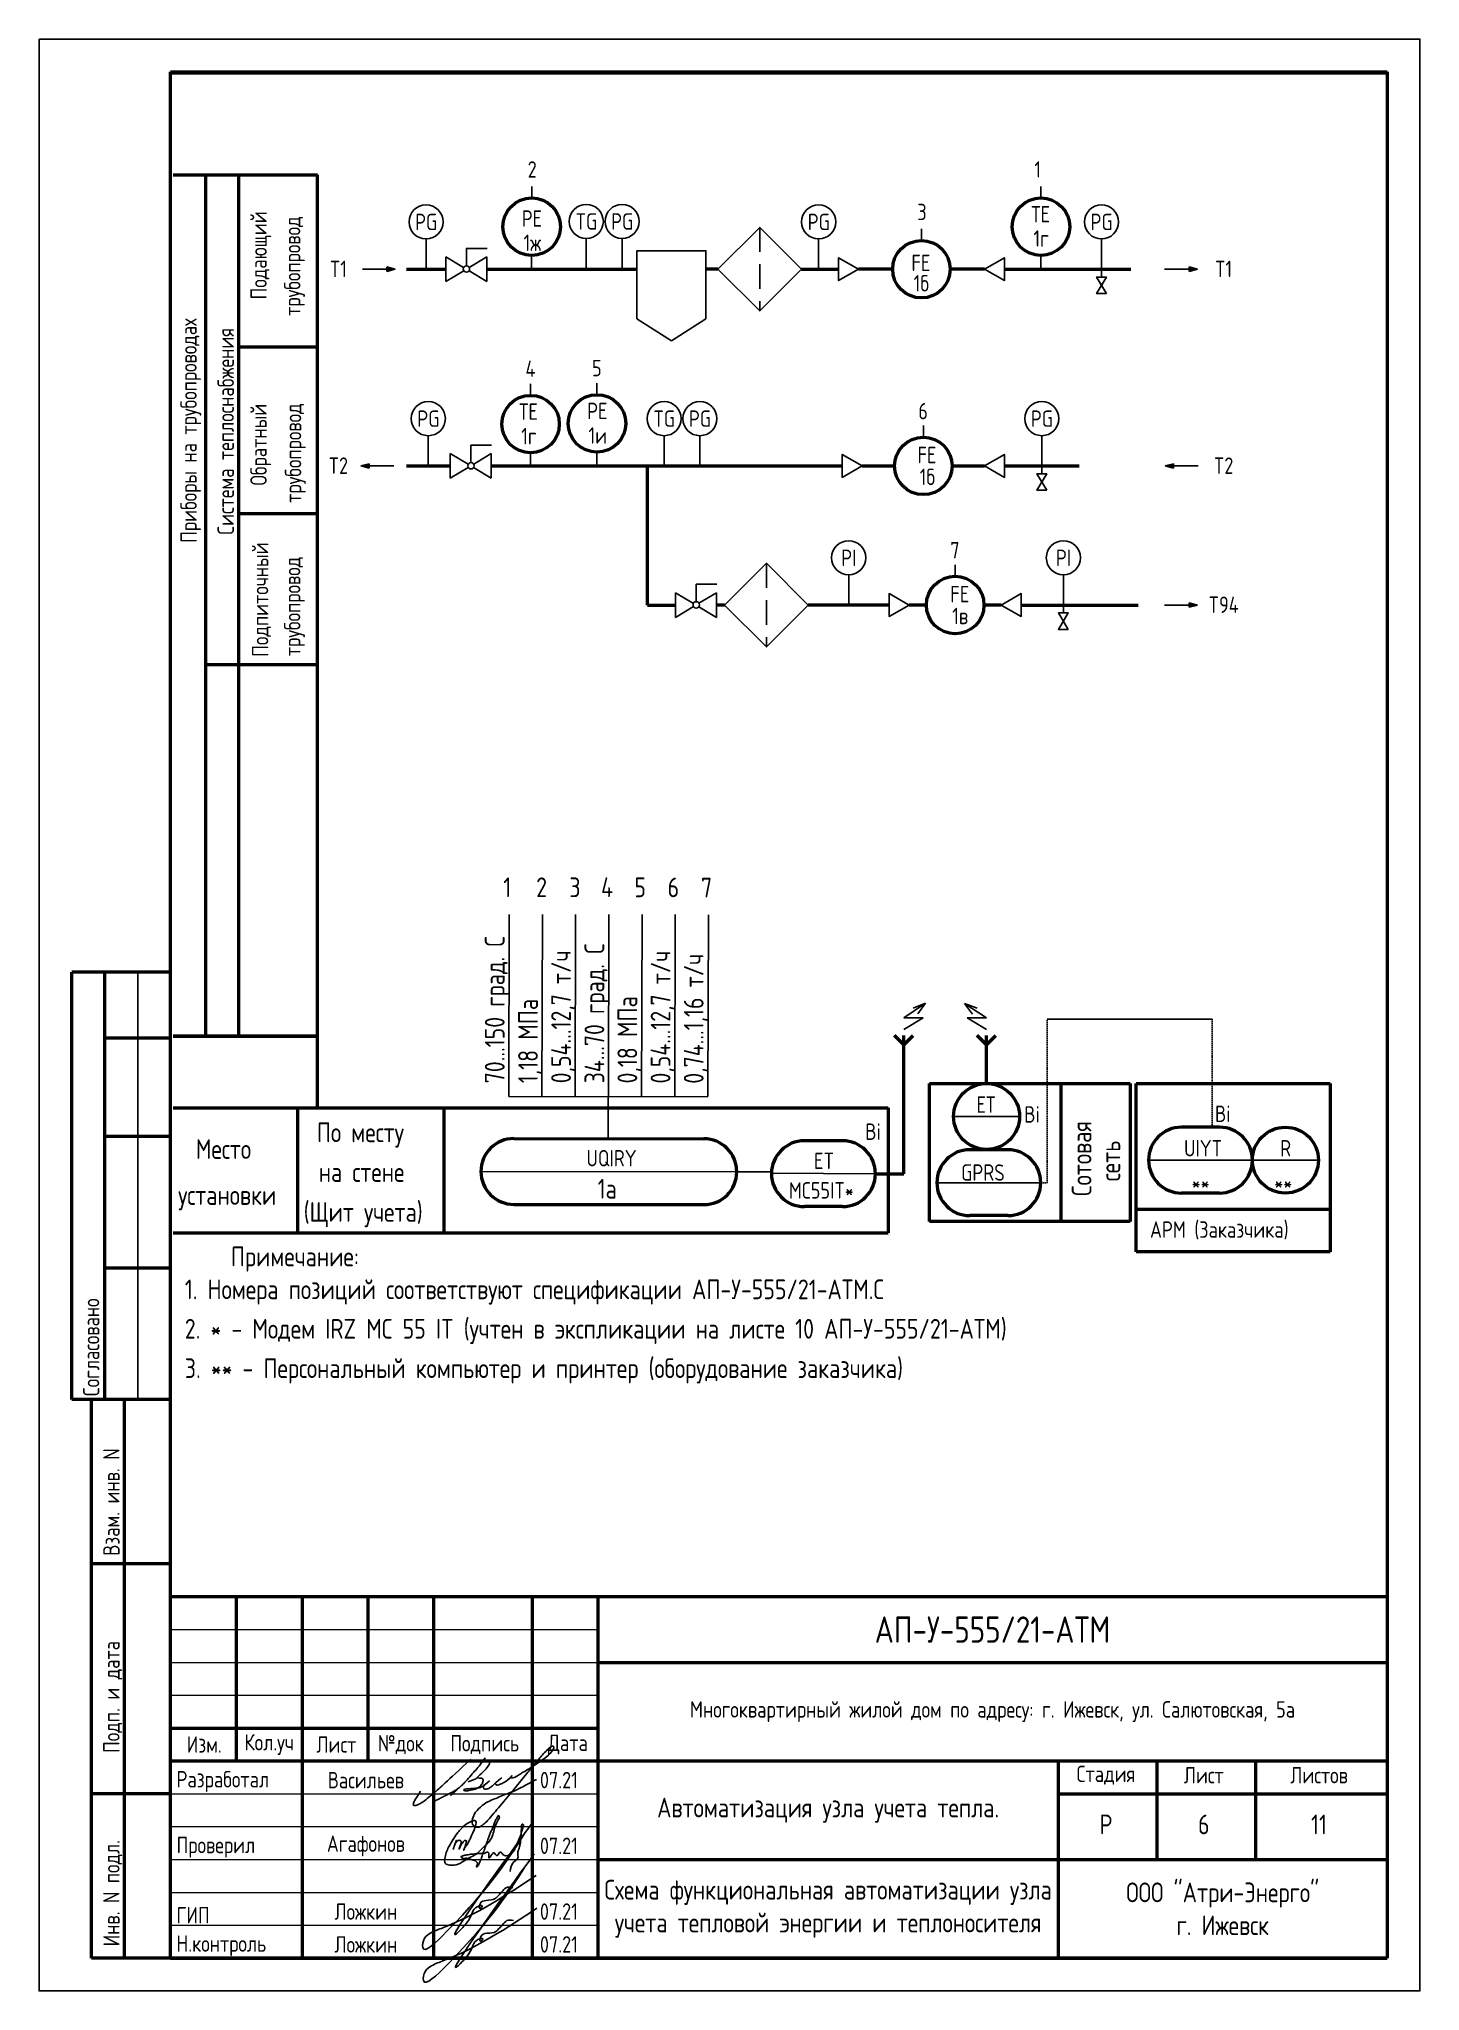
# Model space of a CAD drawing. Header units: millimetres. Extents: x -24312 to 142424, y -11214 to -5274.
# Drawn here: x 109380 to 113580, y -11214 to -5274 of the extents above; entities that cross this region are included whole.
import ezdxf
from ezdxf.enums import TextEntityAlignment as Align

# ---------------------------------------------------------------- set-up
doc = ezdxf.new("R2010")
doc.units = ezdxf.units.MM
for name, pattern in [('DASHED', [0.75, 0.5, -0.25]), ('K5LT_BASIC', [0]), ('K5LT_DASHED', [6, 4, -2]), ('K5LT_THIN', [0])]:
    doc.linetypes.add(name, pattern=pattern)
doc.layers.get('0').update_dxf_attribs({"color": 250})
doc.layers.add('0_Ном._пера__1', color=7, linetype='Continuous', lineweight=5)
doc.layers.add('0_Ном._пера__4', color=7, linetype='Continuous', lineweight=50)
for name, color, linetype in [('LAYER0VIEW0', 7, 'Continuous'), ('ВО', 7, 'Continuous'), ('Текст', 250, 'Continuous')]:
    doc.layers.add(name, color=color, linetype=linetype)
doc.styles.add('ГОСТ 2.304', font='')
doc.styles.get('ГОСТ 2.304').set_extended_font_data('GOST 2.304 type A')

msp = doc.modelspace()

# ---------------------------------------------------------------- texts
at = {"style": 'ГОСТ 2.304'}
for s, height, p in [('2', 50, (110879.704, -5695.608)), ('1', 50, (112417.225, -5695.608)), ('РE', 50, (110878.647, -5844.948)), ('3', 50, (112065.251, -5824.859)), ('ТE', 50, (112426.159, -5831.839)), ('1ж', 50, (110879.994, -5918.684)), ('1г', 50, (112427.506, -5905.575)), ('FE', 50, (112061.861, -5979.949)), ('1б', 50, (112063.208, -6041.918)), ('4', 50, (110874.277, -6302.048)), ('5', 50, (111076.272, -6300.026)), ('ТE', 50, (110868.187, -6432.533)), ('РE', 50, (111077.729, -6430.511)), ('6', 50, (112068.468, -6430.97)), ('1г', 50, (110869.534, -6507.12)), ('1и', 50, (111079.076, -6505.098)), ('FE', 50, (112080.269, -6564.684)), ('1б', 50, (112081.617, -6631.06)), ('7', 50, (112165.225, -6854.307)), ('FE', 50, (112180.03, -6988.021)), ('1в', 50, (112181.377, -7054.396)), ('1', 60, (110803.668, -7885.016)), ('2', 60, (110908.288, -7884.977)), ('3', 60, (111009.758, -7884.977)), ('4', 60, (111107.169, -7884.977)), ('5', 60, (111208.058, -7885.246)), ('6', 60, (111308.948, -7885.246)), ('7', 60, (111409.836, -7885.784))]:
    msp.add_text(s, height=height, dxfattribs=at).set_placement(p, align=Align.CENTER)
for s, height, p in [('Подающий', 50, (110072.32, -6066.063)), ('трубопровод', 50, (110174.65, -6116.069)), ('Приборы на трубопроводах', 50, (109859.346, -6806.945)), ('Система теплоснабжения', 50, (109972.418, -6782.365)), ('Обратный', 50, (110072.32, -6632.239)), ('трубопровод', 50, (110177.461, -6685.024)), ('Подпиточный', 50, (110077.219, -7153.673)), ('трубопровод', 50, (110174.65, -7151.826)), ('70...150 град. С', 60, (110795.662, -8451.572)), ('0,54...12,7 т/ч', 60, (110997.302, -8451.585)), ('34...70 град. С', 60, (111098.866, -8451.523)), ('0,54...12,7 т/ч', 60, (111299.97, -8452.289)), ('0,74...1,16 т/ч', 60, (111400.859, -8452.788)), ('0,18 МПа', 60, (111199.081, -8451.98)), ('1,18 МПа', 60, (110896.94, -8451.217)), ('Сотовая', 60, (112580.684, -8794.549)), ('сеть', 60, (112668.247, -8749.678))]:
    msp.add_text(s, height=height, rotation=90, dxfattribs=at).set_placement(p)
for s, height, p in [('ЕТ', 50, (112230.407, -8541.289)), ('Bi', 50, (112376.212, -8571.148)), ('Bi', 50, (112956.354, -8569.34)), ('По месту', 60, (110224.797, -8630.802)), ('Bi', 50, (111892.665, -8623.665)), ('Место', 60, (109856.493, -8681.623)), ('UQIRY', 50, (111044.745, -8704.439)), ('ЕT', 50, (111736.395, -8712.5)), ('UIYT', 50, (112862.292, -8674.069)), ('R', 50, (113154.668, -8674.223)), ('на стене', 60, (110230.353, -8751.623)), ('GPRS', 50, (112184.212, -8748.076)), ('установки', 60, (109802.813, -8821.623)), ('(Щит учета)', 60, (110184.427, -8873.058)), ('АРМ (Заказчика)', 50, (112758.719, -8921.628))]:
    msp.add_text(s, height=height, dxfattribs=at).set_placement(p)
at = {"color": 0, "linetype": 'ByBlock', "lineweight": -2, "style": 'ГОСТ 2.304'}
for s, height, p in [('1а', 60, (111078.546, -8802.394)), ('МС55IT*', 50, (111660.309, -8802.394)), ('**', 50, (112884.995, -8779.42)), ('**', 50, (113136.462, -8779.42))]:
    msp.add_text(s, height=height, dxfattribs=at).set_placement(p)
at = {"color": 7, "style": 'ГОСТ 2.304'}
for s, p in [('Примечание:', (109963.055, -9008.561)), ('1. Номера позиций соответствуют спецификации АП-У-555/21-АТМ.С', (109823.055, -9108.561)), ('2. * - Модем IRZ МС 55 IT (учтен в экспликации на листе 10 АП-У-555/21-АТМ)', (109823.055, -9228.561)), ('3. ** - Персональный компьютер и принтер (оборудование заказчика)', (109823.055, -9348.561))]:
    msp.add_text(s, height=60, dxfattribs=at).set_placement(p)
at = {"style": 'ГОСТ 2.304'}
for s, height, p in [('АП-У-555/21-АТМ', 80, (112279.707, -10113.681)), ('Изм.', 50, (109882.137, -10463.627)), ('Кол.уч', 50, (110079.707, -10463.681)), ('Лист', 50, (110283.968, -10463.627)), ('№док', 50, (110479.976, -10463.627)), ('Подпись', 50, (110735.243, -10463.627)), ('Дата', 50, (110988.231, -10463.627)), ('Стадия', 50, (112624.678, -10556.954)), ('Лист', 50, (112922.246, -10556.954)), ('Листов', 50, (113272.952, -10556.954)), ('Р', 60, (112624.678, -10706.954)), ('6', 60, (112922.246, -10706.954)), ('11', 60, (113272.952, -10706.954))]:
    msp.add_text(s, height=height, dxfattribs=at).set_placement(p, align=Align.MIDDLE)
at = {"attachment_point": 5, "style": 'ГОСТ 2.304'}
for s, insert, char_height, width in [('PG', (110557.112, -5830.269), 50, 48.6), ('TG', (111044.512, -5828.847), 50, 48.6), ('PG', (111153.275, -5828.847), 50, 48.6), ('PG', (111751.258, -5830.269), 50, 48.6), ('PG', (112611.504, -5830.249), 50, 48.6), ('PG', (110563.955, -6428.942), 50, 48.6), ('TG', (111281.241, -6428.942), 50, 48.6), ('PG', (111390.004, -6428.942), 50, 48.6), ('PG', (112429.934, -6428.942), 50, 48.6), ('PI', (111842.543, -6852.278), 50, 48.6), ('PI', (112495.553, -6852.279), 50, 48.6), ('\\pxsm1;Автоматизация узла учета тепла.', (111779.707, -10663.681), 60, 1400), ('{\\C7;Схема функциональная автоматизации узла учета тепловой энергии и теплоносителя  }', (111779.707, -10963.681), 60, 1400), ('\\pxsm1;ООО "Атри-Энерго"\\Pг. Ижевск', (112979.707, -10963.681), 60, 1000)]:
    msp.add_mtext(s, dxfattribs=dict(at, insert=insert, char_height=char_height, width=width))
at = {"insert": (112279.707, -10363.681), "char_height": 50, "width": 2400, "attachment_point": 5, "line_spacing_factor": 0.9, "style": 'ГОСТ 2.304'}
msp.add_mtext('\\pxqc;{\\C0;Многоквартирный жилой дом по адресу: г. Ижевск, ул. Салютовская, 5а}', dxfattribs=at)
at = {"char_height": 50, "style": 'ГОСТ 2.304'}
for s, insert, attachment_point in [('\\A1;Разработал', (109797.819, -10608.042), 7), ('\\A1;Васильев', (110373.734, -10572.006), 5), ('\\A1;07.21', (110902.996, -10597.006), 7), ('\\A1;Проверил', (109797.819, -10808.042), 7), ('\\A1;Агафонов', (110373.734, -10772.006), 5), ('\\A1;07.21', (110902.996, -10797.006), 7), ('\\A1;ГИП', (109797.819, -11008.042), 7), ('\\A1;Ложкин', (110373.734, -10972.006), 5), ('\\A1;07.21', (110902.996, -10997.006), 7), ('\\A1;Н.контроль', (109797.819, -11108.042), 7), ('\\A1;Ложкин', (110373.734, -11072.006), 5), ('\\A1;07.21', (110902.996, -11097.006), 7)]:
    msp.add_mtext(s, dxfattribs=dict(at, insert=insert, attachment_point=attachment_point))
at = {"layer": '0_Ном._пера__1', "color": 7, "linetype": 'Continuous', "lineweight": 20, "style": 'ГОСТ 2.304'}
for s, p in [('Согласовано', (109563.126, -9403.681)), ('Взам. инв. N', (109624.753, -9889.389)), ('Подп. и дата', (109624.753, -10489.389)), ('Инв. N подл.', (109624.753, -11077.993))]:
    msp.add_text(s, height=50, rotation=90, dxfattribs=at).set_placement(p)
at = {"layer": 'Текст', "style": 'ГОСТ 2.304'}
for s, p in [('T1', (110289.988, -5998.194)), ('T1', (112982.403, -5998.194)), ('T2', (110289.988, -6596.866)), ('T2', (112982.686, -6596.957)), ('T94', (112982.686, -7020.208))]:
    msp.add_text(s, height=50, dxfattribs=at).set_placement(p, align=Align.CENTER)

# ---------------------------------------------------------------- blocks, each defined once
blk = doc.blocks.new('A$C4EB2491E')
at = {"ltscale": 0.3}
for points, degree in [([(361.5, 183.4), (381.3, 185), (389.7, 193.7), (434.5, 217.9), (480.1, 249.9), (509.4, 268.7), (528.9, 296), (527, 304.4), (518, 306.4), (483.9, 271.2), (458.1, 240.3), (424.4, 199.1), (403.8, 174.8), (381.3, 144.9), (364.7, 126.9), (338.2, 94), (313.1, 65.6), (291.8, 38.8), (256.2, 0.2), (235.9, -2), (219.5, 9.4), (221, 31.2), (230.9, 55.2), (258.2, 82.9), (287.4, 99), (310.2, 107.5), (332.2, 118.7), (371.4, 132), (398.9, 145.6), (441, 167.4), (461.8, 179)], 3), ([(27.1, 135.1), (9.8, 108.2), (0.4, 94), (-1.3, 80.9), (6.8, 79.5), (27.9, 87.6), (74.6, 124.3), (122.7, 168.5), (215.6, 255.7)], 3), ([(74.6, 124.3), (72.2, 108.6), (72.4, 98.1), (76.1, 96.1), (89.5, 102), (100.2, 108.1), (115.8, 115.4), (130.9, 123.4), (140.4, 128.8), (153.1, 134.6), (165.8, 143.2), (180.7, 154.9), (191.4, 166.4), (212.4, 189.3), (230.2, 210.9), (245.8, 226.5), (261.4, 248.7), (269.4, 259.9)], 3), ([(258.3, 244.4), (279.4, 253.3), (286.7, 246.5), (285.7, 236.5), (284.3, 234.1), (269.6, 212.7), (240.6, 188), (237.7, 184.6), (233.8, 180.9), (205.5, 169.7)], 3), ([(237.7, 184.6), (256.2, 184.1), (261.1, 181.2), (262.3, 174.3), (259.1, 163.6), (248.7, 149.5), (235.5, 142.7), (206.2, 136.1), (192.6, 134.9), (187.2, 140), (194.5, 142.7), (205.3, 144.1), (214.3, 144.4), (231.4, 145.4), (245.7, 147.3), (260.4, 151), (285.7, 173.4)], 3), ([(264.3, 156.1), (261.1, 142.7), (272.8, 141.2), (287.4, 146.8), (295, 153.4), (312, 169), (324, 179.9), (332.5, 185.3), (332.6, 185.6)], 3), ([(307.2, 164.5), (310.6, 157.3), (316, 157.3), (325.7, 160.2), (340.4, 167.6), (357.9, 178.5), (371.6, 193.9)], 3), ([(165.8, 143.2), (139.5, 117.4)], 1)]:
    blk.add_open_spline(points, degree=degree, dxfattribs=at)
blk = doc.blocks.new('A$C0EED4A08')
at = {"lineweight": -2}
blk.add_open_spline([(20.7, 61.2), (21.7, 64.7), (23.4, 71.3), (32.8, 94.2), (24.5, 74.4), (32, 84), (36.5, 87.6), (43.7, 84.6), (42.1, 76.2), (40, 71.5), (35.2, 58.6), (40.1, 68.6), (41.9, 72.9), (45.2, 77.8), (48.5, 81.4), (50.9, 86.6), (59.3, 86), (55.6, 79.5), (55.4, 74.5), (52.8, 68.5), (51.8, 64), (48, 55.7), (54.5, 70.4), (59.7, 74.5), (64.6, 83.8), (72.5, 102.5), (95.3, 150.3), (62.6, 134.7), (50, 127.5), (39.9, 115.2), (29.1, 103.7), (19.8, 87.5), (9.7, 71.6), (2.3, 55.7), (-2.1, 40.8), (-5.4, 21.3), (15, 16.1), (36.5, 18.9), (59.8, 37.2), (88.3, 47.9), (105.1, 69.4), (127.4, 87), (133.6, 115.2), (140.2, 136.7), (150.7, 149.9), (145.6, 155.7), (141.5, 147.9), (138.2, 143.1), (134.1, 133.3), (131, 120.9), (123.3, 108.6), (118.7, 94.1), (113.6, 81.6), (109.9, 69.5), (105.8, 57.7), (100.9, 47), (98.7, 35.8), (93.4, 26.3), (92.6, 18.9), (82.4, 8.9), (91.8, 24.9), (78.5, 31), (67.6, 34.1), (56.4, 38.1), (47.5, 34.5), (39.3, 42), (50, 43.8), (55.7, 45.7), (62.2, 46.5), (68.8, 48.5), (76.6, 47.1), (84, 50.5), (92.3, 49.4), (99.6, 50.2), (107.9, 48.5), (114.2, 56.5), (120.1, 50.1), (118.9, 44.9), (117.9, 33.5), (126.9, 45.4), (132.3, 54.2), (136.9, 47.7), (141.6, 41), (146.3, 48.9), (152, 56.8), (157.2, 46), (170.6, 40.8), (188.8, 54.4), (195.8, 75.5), (206.7, 97.8), (210.2, 112.3), (216.6, 130.9), (210.3, 131.2), (208.9, 126.4), (209.7, 121.1), (208.4, 112.7), (208, 103.5), (208.5, 90), (205.7, 76.5), (202.8, 62.8), (197.5, 51.3), (203, 35.6), (181.6, 25), (179.5, 9.6), (178.2, 0)], degree=3, knots=[0, 0, 0, 0, 14.167194, 26.890754, 35.314392, 41.71436, 48.403337, 54.150711, 59.523492, 69.993822, 76.883495, 83.397454, 89.57598, 94.081517, 100.137054, 104.648788, 110.534043, 115.493961, 121.373327, 126.797914, 133.938197, 137.532955, 146.786799, 157.755729, 165.260393, 175.818679, 226.056962, 240.336611, 262.561771, 272.876484, 287.353537, 309.903384, 328.55104, 344.088105, 361.577216, 378.236769, 391.917028, 414.769459, 443.718804, 478.129909, 503.813264, 524.041038, 561.991008, 582.758455, 598.428883, 599.36325, 603.50078, 615.547993, 623.086606, 633.715246, 654.209645, 665.828887, 679.140989, 694.626301, 703.84956, 716.745925, 729.559612, 738.298125, 747.961274, 755.137825, 764.222563, 777.339173, 788.965562, 801.29066, 810.743379, 816.064539, 824.798882, 830.543276, 836.595448, 843.748837, 851.271103, 859.282141, 867.178556, 875.723493, 881.563983, 891.725366, 896.369877, 902.244552, 908.638358, 920.616836, 927.949916, 933.945368, 939.689414, 948.004643, 954.238626, 963.410453, 972.22617, 996.743911, 1017.877019, 1041.418789, 1065.997666, 1077.036801, 1078.444202, 1082.718227, 1088.858229, 1095.371672, 1107.7691, 1116.500316, 1135.9592, 1148.681173, 1158.604198, 1173.41822, 1190.005644, 1217.589276, 1217.589276, 1217.589276, 1217.589276], dxfattribs=at)
blk = doc.blocks.new('A$C34D362C5')
at = {"ltscale": 10}
for points, knots in [([(217.5, 299.5), (168.8, 221.7), (108.8, 126), (-98.7, -78.1), (-88.4, -15.6), (-62.3, 2.2), (60.8, 46.3), (163.3, 113.7), (254.5, 173.8)], [0, 0, 0, 0, 378.961016, 466.592226, 495.418146, 520.544535, 560.396751, 886.010372, 886.010372, 886.010372, 886.010372]), ([(246.3, 339.2), (98.6, 135.3), (-65.7, -91.6), (58.6, 45.2), (62.1, 78.5), (95.3, 83.3), (79.2, 67.2), (82.6, 94), (103.8, 99.1), (127.8, 97.9), (139.8, 113.9), (151.4, 123.6), (161.9, 140.1), (175.7, 137.5), (182.9, 136.2)], [0, 0, 0, 0, 394.18074, 438.533546, 481.486652, 491.046134, 501.356163, 513.672121, 536.487376, 564.707433, 579.283425, 593.152603, 611.287332, 631.336975, 631.336975, 631.336975, 631.336975])]:
    blk.add_open_spline(points, degree=3, knots=knots, dxfattribs=at)
blk = doc.blocks.new('Кран шаровый')
for p, q in [((0, 1.89), (2.75, 0.24)), ((0, -1.89), (0, 1.89)), ((6.29, 1.89), (3.6, 0.27)), ((6.29, 1.89), (6.29, -1.89)), ((2.76, -0.23), (0, -1.89)), ((3.58, -0.26), (6.29, -1.89))]:
    blk.add_line(p, q)
blk.add_lwpolyline([(3.18, 0.51), (3.18, 3.17), (6.33, 3.17)])
blk.add_circle((3.18, 0.02), 0.488)

# ---------------------------------------------------------------- hatches: boundary and pattern name
for points in [[(110437.906, -5967.381), (110437.906, -5980.636), (110463.072, -5974.008)], [(112877.575, -5967.381), (112877.575, -5980.636), (112902.742, -5974.008)], [(110383.74, -6579.309), (110383.74, -6566.053), (110358.573, -6572.681)], [(112829.847, -6579.4), (112829.847, -6566.144), (112804.681, -6572.772)], [(112877.859, -6989.395), (112877.859, -7002.651), (112903.025, -6996.023)]]:
    msp.add_hatch(color=256).paths.add_polyline_path(points)

# ---------------------------------------------------------------- linework, layer by layer
at = {"linetype": 'K5LT_BASIC', "lineweight": 53}
for p, q in [((109779.707, -11113.681), (109779.707, -5373.681)), ((109779.707, -5373.681), (113479.707, -5373.681)), ((109779.707, -5376.359), (113479.707, -5376.359)), ((113479.707, -5373.681), (113479.707, -11113.681)), ((109787.1, -5687.108), (110226.804, -5687.108)), ((109887.001, -8308.312), (109887.001, -5687.108)), ((109986.903, -8308.312), (109986.903, -5687.108)), ((110226.804, -8308.312), (110226.804, -5687.108)), ((110497.045, -5974.008), (110616.439, -5974.008)), ((110741.454, -5974.008), (111198.218, -5974.008)), ((111699.155, -5974.008), (111811.247, -5974.008)), ((111976.114, -5974.008), (111871.776, -5974.008)), ((112255.417, -5974.008), (112151.079, -5974.008)), ((112315.946, -5974.008), (112700.334, -5974.008)), ((109986.903, -6210.259), (110226.804, -6210.259)), ((110497.045, -6572.681), (110630.125, -6572.681)), ((110755.141, -6572.681), (111822.741, -6572.681)), ((111883.27, -6572.681), (111981.861, -6572.681)), ((112156.826, -6572.681), (112255.417, -6572.681)), ((112315.946, -6572.681), (112543.182, -6572.682)), ((109986.903, -6717.911), (110226.804, -6717.911)), ((111230.67, -6996.017), (111315.332, -6996.017)), ((111464.54, -6996.017), (111440.347, -6996.017)), ((111965.248, -6996.017), (111719.098, -6996.017)), ((112078.618, -6996.017), (112025.777, -6996.017)), ((112306.424, -6996.017), (112253.582, -6996.017)), ((112366.953, -6996.017), (112722.91, -6996.017)), ((109887.001, -7176.659), (110226.804, -7176.659)), ((109479.707, -9413.681), (109479.707, -8113.681)), ((109779.707, -8113.681), (109479.707, -8113.681)), ((109579.707, -9413.681), (109579.707, -8113.681)), ((109779.707, -8313.681), (109579.707, -8313.681)), ((110226.804, -8308.312), (109787.1, -8308.312)), ((109787.1, -8308.312), (110226.804, -8308.312)), ((110226.804, -8526.206), (110226.804, -8308.312)), ((112009.748, -8334.457), (111981.464, -8306.173)), ((112009.748, -8334.457), (112009.748, -8306.173)), ((112009.748, -8334.457), (112038.033, -8306.173)), ((112261.512, -8334.457), (112233.227, -8306.173)), ((112261.512, -8452.076), (112261.512, -8306.173)), ((112261.512, -8334.457), (112261.512, -8306.173)), ((112261.512, -8334.457), (112289.796, -8306.173)), ((112009.748, -8726.607), (112009.748, -8334.457)), ((112087.825, -8452.076), (112698.344, -8452.076)), ((112087.825, -8872.076), (112087.825, -8452.076)), ((112487.194, -8452.076), (112487.194, -8872.076)), ((112698.344, -8452.076), (112698.344, -8872.076)), ((112717.008, -8452.076), (113306.464, -8452.076)), ((112717.008, -8964.332), (112717.008, -8452.076)), ((113306.464, -8452.076), (113306.464, -8964.332)), ((109787.1, -8526.206), (110166.268, -8526.206)), ((110166.268, -8526.206), (111962.227, -8526.206)), ((110166.268, -8526.206), (110166.268, -8906.107)), ((110611.144, -8526.206), (110611.144, -8906.107)), ((111962.227, -8526.206), (111962.227, -8906.107)), ((111962.227, -8526.206), (111962.227, -8906.107)), ((112969.79, -8585.011), (112854.502, -8585.011)), ((109779.707, -8613.681), (109579.707, -8613.681)), ((111822.994, -8626.302), (111707.705, -8626.302)), ((112325.91, -8653.688), (112210.622, -8653.688)), ((111923.299, -8726.607), (112009.748, -8726.607)), ((112969.79, -8785.621), (112854.502, -8785.621)), ((111822.994, -8826.912), (111707.705, -8826.912)), ((112717.008, -8834.382), (113306.464, -8834.382)), ((109787.1, -8906.107), (111962.227, -8906.107)), ((112698.344, -8872.076), (112087.825, -8872.076)), ((112325.91, -8854.298), (112210.622, -8854.298)), ((113306.464, -8964.332), (112717.008, -8964.332)), ((109779.707, -9013.681), (109579.707, -9013.681)), ((109779.707, -9413.681), (109479.707, -9413.681)), ((109539.707, -11113.681), (109539.707, -9413.681)), ((109779.707, -9413.681), (109539.707, -9413.681)), ((109639.707, -11113.681), (109639.707, -9413.681)), ((109779.707, -9913.681), (109539.707, -9913.681)), ((109779.707, -10613.681), (109539.707, -10613.681)), ((109779.707, -11113.681), (109539.707, -11113.681))]:
    msp.add_line(p, q, dxfattribs=at)
at = {"color": 0}
for p, q in [((110878.049, -5722.283), (110878.049, -5757.276)), ((112426.891, -5722.283), (112426.891, -5757.276)), ((112063.596, -5851.534), (112063.596, -5886.526)), ((110874.631, -6322.977), (110874.631, -6357.97)), ((111076.626, -6320.955), (111076.626, -6355.948)), ((112069.344, -6450.206), (112069.344, -6485.199)), ((112166.1, -6873.543), (112166.1, -6908.535))]:
    msp.add_line(p, q, dxfattribs=at)
at = {"linetype": 'DASHED', "ltscale": 150}
for p, q in [((111571.876, -5846.729), (111571.876, -6101.288)), ((111591.819, -6868.738), (111591.819, -7123.297))]:
    msp.add_line(p, q, dxfattribs=at)
for p, q in [((110556.742, -5882.031), (110556.742, -5974.008)), ((111044.142, -5880.609), (111044.142, -5972.586)), ((111152.905, -5880.609), (111152.905, -5972.586)), ((111750.889, -5882.031), (111750.889, -5974.008)), ((112611.134, -5882.011), (112611.134, -5973.988)), ((110437.906, -5974.008), (110363.072, -5974.008)), ((110437.906, -5967.381), (110437.906, -5980.636)), ((110463.072, -5974.008), (110437.906, -5967.381)), ((110463.072, -5974.008), (110437.906, -5980.636)), ((112877.575, -5974.008), (112802.742, -5974.008)), ((112877.575, -5967.381), (112877.575, -5980.636)), ((112902.742, -5974.008), (112877.575, -5967.381)), ((112902.742, -5974.008), (112877.575, -5980.636)), ((111198.218, -6125.549), (111303.089, -6191.631)), ((111303.089, -6191.631), (111407.96, -6125.549)), ((110563.585, -6480.703), (110563.585, -6572.681)), ((111280.871, -6480.703), (111280.871, -6572.681)), ((111389.634, -6480.703), (111389.634, -6572.681)), ((112429.564, -6480.703), (112429.564, -6572.681)), ((110358.573, -6572.681), (110383.74, -6566.053)), ((110358.573, -6572.681), (110383.74, -6579.309)), ((110383.74, -6579.309), (110383.74, -6566.053)), ((110383.74, -6572.681), (110458.573, -6572.681)), ((112804.681, -6572.772), (112829.847, -6566.144)), ((112804.681, -6572.772), (112829.847, -6579.4)), ((112829.847, -6579.4), (112829.847, -6566.144)), ((112829.847, -6572.772), (112904.681, -6572.772)), ((111842.173, -6904.04), (111842.173, -6996.017)), ((112495.183, -6904.041), (112495.183, -6996.018)), ((112877.859, -6996.023), (112803.025, -6996.023)), ((112877.859, -6989.395), (112877.859, -7002.651)), ((112903.025, -6996.023), (112877.859, -6989.395)), ((112903.025, -6996.023), (112877.859, -7002.651)), ((109679.707, -9413.681), (109679.707, -8113.681))]:
    msp.add_line(p, q)
at = {"lineweight": -2}
for p, q in [((112611.134, -5973.988), (112611.134, -5998.126)), ((112429.564, -6572.681), (112429.564, -6596.819)), ((112495.183, -6996.018), (112495.183, -7020.156))]:
    msp.add_line(p, q, dxfattribs=at)
at = {"color": 7}
for p, q in [((110808.218, -8491.245), (110809.693, -7937.973)), ((110908.96, -8491.118), (110910.435, -7937.934)), ((111111.422, -8491.196), (111112.897, -7937.973)), ((111212.312, -8491.196), (111213.787, -7937.973)), ((111313.201, -8491.465), (111314.676, -7938.242)), ((111414.089, -8492.003), (111415.565, -7938.78)), ((112194.945, -8208.378), (112218.529, -8240.686))]:
    msp.add_line(p, q, dxfattribs=at)
at = {"linetype": 'Continuous'}
msp.add_lwpolyline([(109379.707, -5273.681), (113579.707, -5273.681), (113579.707, -11213.681), (109379.707, -11213.681)], close=True, dxfattribs=at)
for points in [[(111444.597, -5974.008), (111571.876, -6101.288), (111699.155, -5974.008), (111571.876, -5846.729)], [(111871.776, -5974.008), (111811.247, -5939.062), (111811.247, -6008.955)], [(112255.417, -5974.008), (112315.946, -5939.062), (112315.946, -6008.955)], [(111883.27, -6572.681), (111822.741, -6537.734), (111822.741, -6607.627)], [(112255.417, -6572.681), (112315.946, -6537.734), (112315.946, -6607.627)], [(111464.54, -6996.017), (111591.819, -7123.297), (111719.098, -6996.017), (111591.819, -6868.738)], [(112025.777, -6996.017), (111965.248, -6961.071), (111965.248, -7030.964)], [(112306.424, -6996.017), (112366.953, -6961.071), (112366.953, -7030.964)]]:
    msp.add_lwpolyline(points, close=True)
for points in [[(111198.218, -6125.549), (111198.218, -5918.187), (111407.96, -5918.187), (111407.96, -6125.549)], [(112626.134, -6048.126), (112596.134, -6048.126), (112626.134, -5998.126), (112596.134, -5998.126), (112626.134, -6048.126)], [(112444.564, -6646.819), (112414.564, -6646.819), (112444.564, -6596.819), (112414.564, -6596.819), (112444.564, -6646.819)], [(112510.183, -7070.156), (112480.183, -7070.156), (112510.183, -7020.156), (112480.183, -7020.156), (112510.183, -7070.156)]]:
    msp.add_lwpolyline(points)
at = {"linetype": 'K5LT_BASIC', "lineweight": 53}
for points in [[(111444.597, -5974.008), (111407.96, -5974.008)], [(111230.67, -6996.017), (111230.67, -6572.681)], [(110824.1, -8619.525), (111401.613, -8620.24)], [(110824.1, -8820.135), (111403.241, -8820.047)]]:
    msp.add_lwpolyline(points, dxfattribs=at)
at = {"ltscale": 0.3}
for points in [[(112446.215, -8256.46), (112947.56, -8256.46)], [(111110.885, -8491.57), (111110.885, -8619.88)], [(111501.918, -8720.546), (111604.769, -8720.546)], [(112754.197, -8685.316), (113270.706, -8685.316)]]:
    msp.add_lwpolyline(points, dxfattribs=at)
at = {"linetype": 'K5LT_BASIC', "lineweight": 53}
for centre, radius in [((110878.049, -5844.758), 87.482), ((112426.891, -5844.758), 87.482), ((112063.596, -5974.008), 87.482), ((110874.631, -6445.452), 87.482), ((111076.626, -6443.43), 87.482), ((112069.344, -6572.681), 87.482), ((112166.1, -6996.017), 87.482), ((112261.512, -8552.382), 100.305), ((113170.4, -8685.316), 100.305)]:
    msp.add_circle(centre, radius, dxfattribs=at)
for centre in [(110556.742, -5830.191), (111044.142, -5828.769), (111152.905, -5828.769), (111750.889, -5830.191), (112611.134, -5830.171), (110563.585, -6428.863), (111280.871, -6428.863), (111389.634, -6428.863), (112429.564, -6428.863), (111842.173, -6852.2), (112495.183, -6852.201)]:
    msp.add_circle(centre, 51.84)
for centre, start, end in [((112854.502, -8685.316), 90, 270), ((112969.79, -8685.316), 270, 90), ((110824.1, -8719.83), 90, 270), ((111401.613, -8720.546), 270, 90), ((111707.705, -8726.607), 90, 270), ((111822.994, -8726.607), 270, 90), ((112210.622, -8753.993), 90, 270), ((112325.91, -8753.993), 270, 90)]:
    msp.add_arc(centre, 100.305, start, end, dxfattribs=at)
at = {"layer": '0_Ном._пера__1', "color": 7, "linetype": 'Continuous', "lineweight": 20}
for p, q in [((109779.707, -10113.681), (111079.707, -10113.681)), ((109779.707, -10213.681), (111079.707, -10213.681)), ((109779.707, -10313.681), (111079.707, -10313.681)), ((109779.707, -10613.681), (111079.707, -10613.681)), ((109779.707, -10713.681), (111079.707, -10713.681)), ((109779.707, -10813.681), (111079.707, -10813.681)), ((109779.707, -10913.681), (111079.707, -10913.681)), ((109779.707, -11013.681), (111079.707, -11013.681))]:
    msp.add_line(p, q, dxfattribs=at)
at = {"layer": '0_Ном._пера__4', "color": 7, "linetype": 'Continuous', "lineweight": 50}
for p, q in [((109779.707, -10013.681), (113479.707, -10013.681)), ((109779.707, -11113.681), (109779.707, -10013.681)), ((109979.707, -10013.681), (109979.707, -10513.681)), ((110179.707, -10013.681), (110179.707, -11113.681)), ((110379.707, -10013.681), (110379.707, -10513.681)), ((110579.707, -10013.681), (110579.707, -11113.681)), ((110879.707, -10013.681), (110879.707, -11113.681)), ((111079.707, -10013.681), (111079.707, -11113.681)), ((113479.707, -10013.681), (113479.707, -11113.681)), ((111079.707, -10213.681), (113479.707, -10213.681)), ((109779.707, -10413.681), (111079.707, -10413.681)), ((109779.707, -10513.681), (113479.707, -10513.681)), ((112479.707, -10513.681), (112479.707, -11113.681)), ((112779.707, -10513.681), (112779.707, -10813.681)), ((113079.707, -10513.681), (113079.707, -10813.681)), ((112479.707, -10613.681), (113479.707, -10613.681)), ((111079.707, -10813.681), (113479.707, -10813.681)), ((109779.707, -11113.681), (113479.707, -11113.681)), ((113479.707, -11113.681), (109779.707, -11113.681))]:
    msp.add_line(p, q, dxfattribs=at)
at = {"layer": 'LAYER0VIEW0', "color": 7, "linetype": 'K5LT_THIN'}
for p, q in [((111010.532, -8491.157), (111011.544, -7937.845)), ((112009.748, -8252.532), (112076.315, -8208.16)), ((112009.748, -8287.71), (112069.104, -8252.532)), ((112069.104, -8252.532), (112009.748, -8252.532)), ((112076.315, -8208.16), (112038.033, -8222.402)), ((112076.315, -8208.16), (112052.731, -8240.467)), ((112261.512, -8252.75), (112194.945, -8208.378)), ((112194.945, -8208.378), (112233.227, -8222.621)), ((112261.512, -8287.929), (112202.156, -8252.75)), ((112202.156, -8252.75), (112261.512, -8252.75)), ((110808.218, -8491.245), (111414.087, -8492.861)), ((112361.817, -8552.382), (112161.207, -8552.382)), ((111501.918, -8720.546), (110723.795, -8719.83)), ((111923.299, -8726.607), (111607.41, -8725.32)), ((112426.215, -8753.993), (112110.316, -8753.993))]:
    msp.add_line(p, q, dxfattribs=at)
at = {"layer": 'LAYER0VIEW0', "color": 7, "linetype": 'K5LT_DASHED'}
for p, q in [((112446.215, -8753.993), (112446.215, -8256.46)), ((112947.56, -8256.46), (112947.56, -8585.011)), ((112426.215, -8753.993), (112446.215, -8753.993))]:
    msp.add_line(p, q, dxfattribs=at)
at = {"layer": 'ВО', "color": 0, "linetype": 'ByBlock', "lineweight": -2}
for p, q in [((110877.798, -5931.732), (110877.798, -5974.008)), ((112426.64, -5931.732), (112426.64, -5974.008)), ((110874.631, -6532.426), (110874.631, -6574.703)), ((111076.686, -6530.404), (111076.686, -6572.681))]:
    msp.add_line(p, q, dxfattribs=at)

# ---------------------------------------------------------------- block references
at = {"xscale": 19.87200000006123, "yscale": 19.87200000006123, "zscale": 19.87200000006123}
for p in [(110616.439, -5974.008), (110630.125, -6572.681), (111315.332, -6996.017)]:
    msp.add_blockref('Кран шаровый', p, dxfattribs=at)
at = {"ltscale": 0.3, "xscale": 0.81, "yscale": 0.81, "zscale": 0.81}
msp.add_blockref('A$C4EB2491E', (110518.189, -10714.963), dxfattribs=at)
at = {"ltscale": 10, "xscale": 1.099999999999999, "yscale": 1.099999999999999, "zscale": 1.099999999999999}
msp.add_blockref('A$C0EED4A08', (110616.696, -10850.248), dxfattribs=at)
at = {"ltscale": 10}
for p in [(110637.432, -11035.672), (110639.581, -11135.672)]:
    msp.add_blockref('A$C34D362C5', p, dxfattribs=at)

msp.set_redraw_order([(e.dxf.handle, doc.entitydb.next_handle()) for e in msp.query("TEXT MTEXT ATTDEF DIMENSION ARC_DIMENSION")])  # texts and dimensions are drawn at this point

doc.saveas('drawing.dxf')
